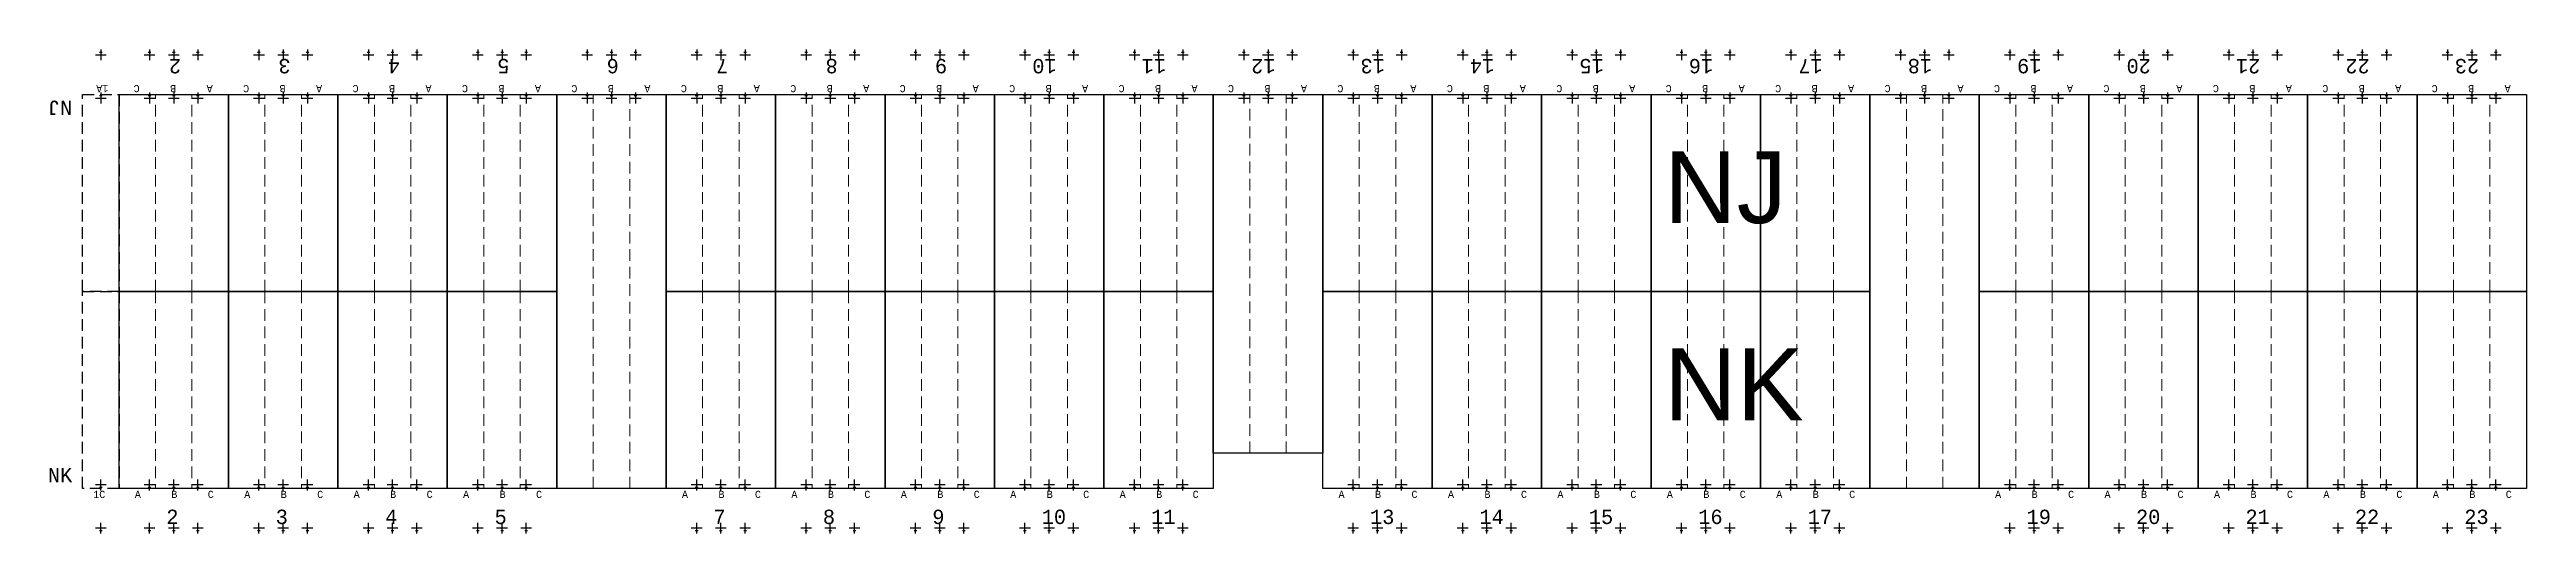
# Model space of a CAD drawing. Header units: millimetres. Extents: x 943 to 655635, y 611 to 177910.
# Drawn here: x 368428 to 437419, y 90989 to 104462 of the extents above; entities that cross this region are included whole.
import ezdxf

# ---------------------------------------------------------------- set-up
doc = ezdxf.new("R2010")
doc.units = ezdxf.units.MM
doc.linetypes.add('DASHED', pattern=[0.75, 0.5, -0.25])
doc.layers.add('Bin location transponder', color=250, linetype='Continuous')
doc.layers.add('WF_numbers', color=6, linetype='Continuous')
for name, color, linetype, lineweight in [('WF buffer', 1, 'DASHED', 30), ('WF transponder', 3, 'Continuous', 30), ('WF_all_bays', 5, 'Continuous', 30), ('WF_sketch_stock_areas', 30, 'Continuous', 30), ('WF_text', 252, 'Continuous', 30)]:
    doc.layers.add(name, color=color, linetype=linetype, lineweight=lineweight)
doc.styles.add('WF_txt', font='consola.ttf')
doc.styles.add('WF_txt_notes', font='arial.ttf')

msp = doc.modelspace()

# ---------------------------------------------------------------- texts
at = {"layer": 'WF_numbers', "linetype": 'DASHED', "attachment_point": 1, "style": 'WF_txt'}
for s, insert, char_height, rotation in [('2', (372094, 103800, -162219), 400, 180), ('3', (375142, 103800, -162219), 400, 180), ('4', (378190, 103800, -162219), 400, 180), ('5', (381238, 103800, -162219), 400, 180), ('6', (384286, 103800, -162219), 400, 180), ('7', (387334, 103800, -162219), 400, 180), ('8', (390382, 103800, -162219), 400, 180), ('9', (393430, 103800, -162219), 400, 180), ('10', (396478, 103800, -162219), 400, 180), ('11', (399526, 103800, -162219), 400, 180), ('12', (402574, 103800, -162219), 400, 180), ('13', (405622, 103800, -162219), 400, 180), ('14', (408670, 103800, -162219), 400, 180), ('15', (411718, 103800, -162219), 400, 180), ('16', (414766, 103800, -162219), 400, 180), ('17', (417814, 103800, -162219), 400, 180), ('18', (420862, 103800, -162219), 400, 180), ('19', (423910, 103800, -162219), 400, 180), ('20', (426958, 103800, -162219), 400, 180), ('21', (430006, 103800, -162219), 400, 180), ('22', (433054, 103800, -162219), 400, 180), ('23', (436102, 103800, -162219), 400, 180), ('NJ', (369061, 102639, -324439), 400, 180), ('1A', (370068, 103274, -162943), 200, 180), ('1C', (369642, 92177, -162943), 200, 0)]:
    msp.add_mtext_dynamic_manual_height_columns(s, width=423.53, gutter_width=2118, heights=[0], dxfattribs=dict(at, insert=insert, char_height=char_height, rotation=rotation))
at = {"layer": 'WF_numbers', "linetype": 'DASHED', "char_height": 400, "style": 'WF_txt'}
for s, insert, attachment_point in [('NK', (369061, 92812, -324439), 3), ('2', (371680, 91651, -162219), 1), ('3', (374728, 91651, -162219), 1), ('4', (377776, 91651, -162219), 1), ('5', (380824, 91651, -162219), 1), ('7', (386920, 91651, -162219), 1), ('8', (389968, 91651, -162219), 1), ('9', (393016, 91651, -162219), 1), ('10', (396064, 91651, -162219), 1), ('11', (399112, 91651, -162219), 1), ('13', (405208, 91651, -162219), 1), ('14', (408256, 91651, -162219), 1), ('15', (411304, 91651, -162219), 1), ('16', (414352, 91651, -162219), 1), ('17', (417400, 91651, -162219), 1), ('19', (423496, 91651, -162219), 1), ('20', (426544, 91651, -162219), 1), ('21', (429592, 91651, -162219), 1), ('22', (432640, 91651, -162219), 1), ('23', (435688, 91651, -162219), 1)]:
    msp.add_mtext_dynamic_manual_height_columns(s, width=423.53, gutter_width=2118, heights=[0], dxfattribs=dict(at, insert=insert, attachment_point=attachment_point))
at = {"layer": 'WF_text', "char_height": 2000, "attachment_point": 1, "style": 'WF_txt_notes'}
for s, insert in [('NJ', (413403, 101629, -162581)), ('NK', (413403, 96142, -162581))]:
    msp.add_mtext_dynamic_manual_height_columns(s, width=1096.38, gutter_width=2118, heights=[0], dxfattribs=dict(at, insert=insert))

# ---------------------------------------------------------------- blocks, each defined once
blk = doc.blocks.new('Bin location transponder')
at = {"layer": 'Bin location transponder', "color": 3, "lineweight": 30}
for p, q in [((-600, 0), (600, 0)), ((-150, 300), (150, 300)), ((0, 600), (0, -600))]:
    blk.add_line(p, q, dxfattribs=at)
blk = doc.blocks.new('WF 10x18ft bay')
at = {"layer": 'WF_all_bays', "linetype": 'DASHED', "lineweight": 5, "ltscale": 650}
for p, q in [((1016, 5486), (1016, 0)), ((2032, 5486), (2032, 0))]:
    blk.add_line(p, q, dxfattribs=at)
at = {"layer": 'WF_all_bays'}
blk.add_lwpolyline([(0, 5486), (3048, 5486), (3048, 0), (0, 0)], close=True, dxfattribs=at)
at = {"layer": 'WF transponder', "xscale": 0.25, "yscale": 0.25, "zscale": 0.25, "rotation": 180.0000000062352}
for p in [(850, 100), (1524, 100), (2198, 100), (850, -1100), (1524, -1100), (2198, -1100)]:
    blk.add_blockref('Bin location transponder', p, dxfattribs=at)
at = {"layer": 'WF_numbers', "linetype": 'DASHED', "char_height": 200, "attachment_point": 1, "rotation": 0, "style": 'WF_txt'}
for s, insert in [('A', (439, -62, -723)), ('B', (1455, -62, -723)), ('C', (2471, -62, -723))]:
    blk.add_mtext_dynamic_manual_height_columns(s, width=423.53, gutter_width=2118, heights=[0], dxfattribs=dict(at, insert=insert))
blk = doc.blocks.new('WF 10x36ft bay')
at = {"layer": 'WF_all_bays', "linetype": 'DASHED', "lineweight": 5, "ltscale": 650}
for p, q in [((1016, 10973), (1016, 0)), ((2032, 10973), (2032, 0))]:
    blk.add_line(p, q, dxfattribs=at)
at = {"layer": 'WF_all_bays'}
blk.add_lwpolyline([(0, 10973), (3048, 10973), (3048, 0), (0, 0)], close=True, dxfattribs=at)
at = {"layer": 'WF transponder', "xscale": 0.25, "yscale": 0.25, "zscale": 0.25, "rotation": 180.0000000062352}
for p in [(850, 100), (1524, 100), (2198, 100), (850, -1100), (1524, -1100), (2198, -1100)]:
    blk.add_blockref('Bin location transponder', p, dxfattribs=at)
at = {"layer": 'WF_numbers', "linetype": 'DASHED', "char_height": 200, "attachment_point": 1, "rotation": 0, "style": 'WF_txt'}
for s, insert in [('A', (439, -62, -723)), ('B', (1455, -62, -723)), ('C', (2471, -62, -723))]:
    blk.add_mtext_dynamic_manual_height_columns(s, width=423.53, gutter_width=2118, heights=[0], dxfattribs=dict(at, insert=insert))
blk = doc.blocks.new('WF 40x216in buffer')
at = {"layer": 'WF buffer', "ltscale": 650}
blk.add_lwpolyline([(0, 5486), (1016, 5486), (1016, 0), (0, 0)], close=True, dxfattribs=at)
at = {"layer": 'WF transponder', "xscale": 0.25, "yscale": 0.25, "zscale": 0.25, "rotation": 180.0000000062352}
for p in [(508, 100), (508, -1100)]:
    blk.add_blockref('Bin location transponder', p, dxfattribs=at)
blk = doc.blocks.new('WF 10x34ft bay')
at = {"layer": 'WF_all_bays', "linetype": 'DASHED', "lineweight": 5, "ltscale": 650}
for p, q in [((1016, 9990), (1016, 0)), ((2032, 9990), (2032, 0))]:
    blk.add_line(p, q, dxfattribs=at)
at = {"layer": 'WF_all_bays'}
blk.add_lwpolyline([(0, 9990), (3048, 9990), (3048, 0), (0, 0)], close=True, dxfattribs=at)
at = {"layer": 'WF transponder', "xscale": 0.25, "yscale": 0.25, "zscale": 0.25, "rotation": 180}
for p in [(850, 100), (1524, 100), (2198, 100), (850, -1100), (1524, -1100), (2198, -1100)]:
    blk.add_blockref('Bin location transponder', p, dxfattribs=at)
at = {"layer": 'WF_numbers', "linetype": 'DASHED', "char_height": 200, "attachment_point": 1, "rotation": 0, "style": 'WF_txt'}
for s, insert in [('A', (439, -62, -723)), ('B', (1455, -62, -723)), ('C', (2471, -62, -723))]:
    blk.add_mtext_dynamic_manual_height_columns(s, width=423.53, gutter_width=2118, heights=[0], dxfattribs=dict(at, insert=insert))

# ---------------------------------------------------------------- block references
at = {"layer": 'WF_all_bays'}
for name, p, rotation in [('WF 10x18ft bay', (373411, 103212, -162219), 179.9999999999069), ('WF 10x18ft bay', (376459, 103212, -162219), 179.9999999999069), ('WF 10x18ft bay', (379507, 103212, -162219), 179.9999999999069), ('WF 10x18ft bay', (382555, 103212, -162219), 179.9999999999069), ('WF 10x36ft bay', (385603, 103212, -162219), 180.0000000000523), ('WF 10x18ft bay', (388651, 103212, -162219), 179.9999999999069), ('WF 10x18ft bay', (391699, 103212, -162219), 179.9999999999069), ('WF 10x18ft bay', (394747, 103212, -162219), 179.9999999999069), ('WF 10x18ft bay', (397795, 103212, -162219), 179.9999999999069), ('WF 10x18ft bay', (400843, 103212, -162219), 179.9999999999069), ('WF 10x18ft bay', (406939, 103212, -162219), 179.9999999999069), ('WF 10x18ft bay', (409987, 103212, -162219), 179.9999999999069), ('WF 10x18ft bay', (413035, 103212, -162219), 179.9999999999069), ('WF 10x18ft bay', (416083, 103212, -162219), 179.9999999999069), ('WF 10x18ft bay', (419131, 103212, -162219), 179.9999999999069), ('WF 10x36ft bay', (422179, 103212, -162219), 180.0000000000523), ('WF 10x18ft bay', (425227, 103212, -162219), 179.9999999999069), ('WF 10x18ft bay', (428275, 103212, -162219), 179.9999999999069), ('WF 10x18ft bay', (431323, 103212, -162219), 179.9999999999069), ('WF 10x18ft bay', (434371, 103212, -162219), 179.9999999999069), ('WF 10x18ft bay', (437419, 103212, -162219), 179.9999999999069)]:
    msp.add_blockref(name, p, dxfattribs=dict(at, rotation=rotation))
at = {"layer": 'WF_all_bays', "color": 7, "true_color": 0xffffff, "rotation": 180}
msp.add_blockref('WF 10x34ft bay', (403891, 103212, -162219), dxfattribs=at)
at = {"layer": 'WF_all_bays'}
for p in [(370363, 92239, -162219), (373411, 92239, -162219), (376459, 92239, -162219), (379507, 92239, -162219), (385603, 92239, -162219), (388651, 92239, -162219), (391699, 92239, -162219), (394747, 92239, -162219), (397795, 92239, -162219), (403891, 92239, -162219), (406939, 92239, -162219), (409987, 92239, -162219), (413035, 92239, -162219), (416083, 92239, -162219), (422179, 92239, -162219), (425227, 92239, -162219), (428275, 92239, -162219), (431323, 92239, -162219), (434371, 92239, -162219)]:
    msp.add_blockref('WF 10x18ft bay', p, dxfattribs=at)
at = {"layer": 'WF_sketch_stock_areas', "rotation": 179.9999999999289}
msp.add_blockref('WF 40x216in buffer', (370363, 103212, -162219), dxfattribs=at)
at = {"layer": 'WF_sketch_stock_areas'}
msp.add_blockref('WF 40x216in buffer', (369347, 92239, -162219), dxfattribs=at)

msp.set_redraw_order([(e.dxf.handle, doc.entitydb.next_handle()) for e in msp.query("TEXT MTEXT ATTDEF DIMENSION ARC_DIMENSION")])  # texts and dimensions are drawn at this point

doc.saveas('drawing.dxf')
